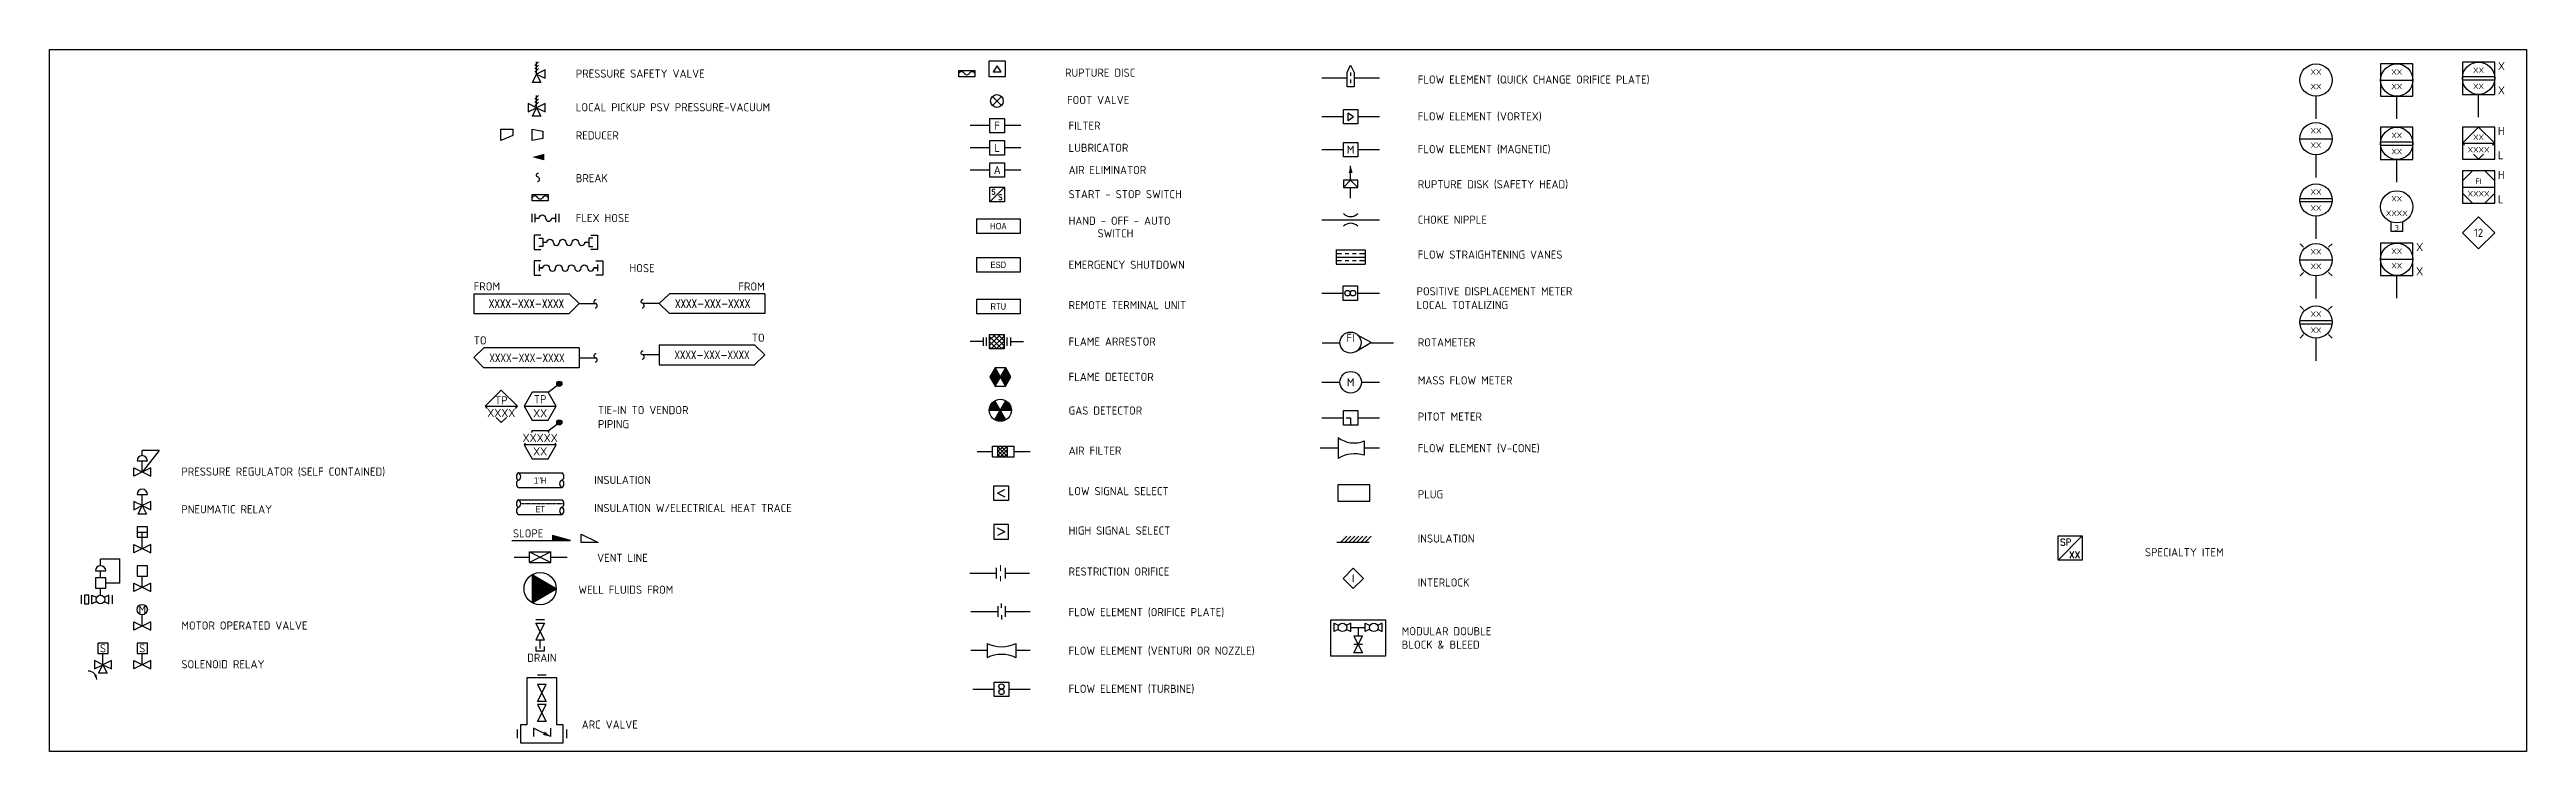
# Model space of a CAD drawing. Header units: millimetres. Extents: x -325 to 284974, y -1 to 659558.
# Drawn here: x 1583 to 2494, y 877 to 1136 of the extents above; entities that cross this region are included whole.
import ezdxf
from ezdxf.enums import TextEntityAlignment as Align

# ---------------------------------------------------------------- set-up
doc = ezdxf.new("R2010")
doc.units = ezdxf.units.MM
doc.header["$LTSCALE"] = 0.5
doc.linetypes.add('HIDDEN2', pattern=[0.1875, 0.125, -0.0625])
for name, color, linetype in [('cloud-r', 2, 'Continuous'), ('PID', 2, 'Continuous'), ('PROCESS', 4, 'Continuous'), ('SYM', 2, 'Continuous'), ('SYMBOLS', 2, 'Continuous'), ('TEXT_10', 2, 'Continuous')]:
    doc.layers.add(name, color=color, linetype=linetype)
doc.styles.add('FUNCT', font='simplex', dxfattribs={"width": 0.85})
doc.styles.add('romans', font='romans.shx')
doc.styles.add('X1', font='iso3098b.shx', dxfattribs={"height": 0.125})
doc.linetypes.add('PNEUMATCI_LINE', pattern='A,0.18,["//",romans,S=0.09,R=0,X=0,Y=-0.045],0.18', length=0.36)

msp = doc.modelspace()

# ---------------------------------------------------------------- texts
at = {"layer": 'SYMBOLS', "style": 'X1'}
for s, p in [('F', (1931.87, 1107.57)), ('L', (1931.87, 1099.4)), ('M', (2061.84, 1098.75)), ('A', (1931.87, 1091.24)), ('M', (2061.84, 1013.14)), ('XXXX', (1749.51, 1001.88)), ('TP', (1749.51, 1006.48)), ('XX', (1763.8, 1001.76)), ('TP', (1763.8, 1006.91)), ('XXXXX', (1763.8, 992.68)), ('XX', (1763.8, 987.7)), ('I', (2062.79, 940.97)), ('M', (1617.5, 929.49)), ('S', (1603.04, 915.25)), ('S', (1617.47, 915.25))]:
    msp.add_text(s, height=3, dxfattribs=at).set_placement(p, align=Align.MIDDLE)
msp.add_text('FI', height=3, dxfattribs=at).set_placement((2061.79, 1027.99), align=Align.CENTER)
at = {"layer": 'TEXT_10', "style": 'X1'}
for s, p in [('X', (2483.73, 1127.99)), ('PRESSURE SAFETY VALVE', (1776.9, 1125.22)), ('RUPTURE DISC', (1956.81, 1125.54)), ('FLOW ELEMENT (QUICK CHANGE ORIFICE PLATE)', (2086.53, 1123.03)), ('X', (2483.73, 1119.09)), ('LOCAL PICKUP PSV PRESSURE-VACUUM', (1776.9, 1112.84)), ('FOOT VALVE', (1957.55, 1115.5)), ('FLOW ELEMENT (VORTEX)', (2086.53, 1109.48)), ('REDUCER', (1776.9, 1102.47)), ('FILTER', (1958.13, 1106.08)), ('H', (2483.73, 1104.1)), ('LUBRICATOR', (1958.13, 1097.92)), ('FLOW ELEMENT (MAGNETIC)', (2086.53, 1097.42)), ('L', (2483.73, 1095.2)), ('BREAK', (1776.9, 1086.75)), ('AIR ELIMINATOR', (1958.13, 1089.75)), ('RUPTURE DISK (SAFETY HEAD)', (2086.53, 1084.5)), ('H', (2483.73, 1087.91)), ('FLEX HOSE', (1776.9, 1072.07)), ('START - STOP SWITCH', (1958.13, 1080.85)), ('L', (2483.73, 1079)), ('HAND - OFF - AUTO', (1958.13, 1071.07)), ('SWITCH', (1968.77, 1066.45)), ('CHOKE NIPPLE', (2086.53, 1071.46)), ('HOSE', (1796.65, 1053.64)), ('EMERGENCY SHUTDOWN', (1958.13, 1054.87)), ('FLOW STRAIGHTENING VANES', (2086.53, 1058.62)), ('X', (2453.65, 1061.38)), ('FROM', (1739.37, 1046.92)), ('POSITIVE DISPLACEMENT METER', (2086.08, 1045.11)), ('X', (2453.65, 1052.47)), ('REMOTE TERMINAL UNIT', (1958.13, 1040.03)), ('LOCAL TOTALIZING', (2086.08, 1040.09)), ('TO', (1739.37, 1027.07)), ('FLAME ARRESTOR', (1958.13, 1026.61)), ('ROTAMETER', (2086.53, 1026.32)), ('FLAME DETECTOR', (1958.13, 1013.62)), ('MASS FLOW METER', (2086.53, 1012.33)), ('TIE-IN TO VENDOR ', (1785.04, 1001.39)), ('GAS DETECTOR', (1958.13, 1001.23)), ('PITOT METER', (2086.53, 999.02)), ('PIPING', (1785.04, 996.23)), ('AIR FILTER', (1958.13, 986.47)), ('FLOW ELEMENT (V-CONE)', (2086.53, 987.39)), ('PRESSURE REGULATOR (SELF CONTAINED)', (1631.86, 978.77)), ('INSULATION', (1783.67, 975.68)), ('PNEUMATIC RELAY', (1631.86, 964.91)), ('INSULATION W/ELECTRICAL HEAT TRACE', (1783.67, 965.34)), ('LOW SIGNAL SELECT', (1958.13, 971.57)), ('PLUG', (2086.53, 970.41)), ('SLOPE', (1753.79, 956.02)), ('HIGH SIGNAL SELECT', (1958.13, 957.07)), ('INSULATION', (2086.53, 954.14)), ('VENT LINE', (1784.76, 947.03)), ('SPECIALTY ITEM', (2353.91, 949.09)), ('RESTRICTION ORIFICE', (1958.13, 941.99)), ('INTERLOCK', (2086.53, 937.96)), ('FLOW ELEMENT (ORIFICE PLATE)', (1958.13, 927.05)), ('MOTOR OPERATED VALVE', (1631.86, 922.13)), ('MODULAR DOUBLE', (2080.63, 920.03)), ('SOLENOID RELAY', (1631.86, 907.88)), ('DRAIN', (1759.03, 910.25)), ('FLOW ELEMENT (VENTURI OR NOZZLE)', (1958.13, 912.87)), ('BLOCK & BLEED', (2080.63, 915.09)), ('FLOW ELEMENT (TURBINE)', (1958.13, 898.84)), ('ARC VALVE', (1779.08, 885.69))]:
    msp.add_text(s, height=3, dxfattribs=at).set_placement(p)
for s, height, p in [('XX', 2, (2416.84, 1127.31)), ('XX', 2, (2416.84, 1121.96)), ('XX', 2, (2446.53, 1127.31)), ('XX', 2, (2446.53, 1121.96)), ('XX', 2, (2476.6, 1127.99)), ('XX', 2, (2476.6, 1122.05)), ('XX', 2, (2416.84, 1105.73)), ('XX', 2, (2446.53, 1103.99)), ('XX', 2, (2476.6, 1103.32)), ('XX', 2, (2416.84, 1100.39)), ('XX', 2, (2446.53, 1098.05)), ('XXXX', 2, (2476.6, 1098.72)), ('XX', 2, (2416.84, 1083.17)), ('FI', 2, (2476.6, 1087.13)), ('XX', 2, (2416.84, 1077.23)), ('XXXX', 2, (2446.53, 1075.33)), ('XX', 2, (2446.53, 1080.67)), ('XXXX', 2, (2476.6, 1082.52)), ('12', 3, (2476.6, 1068.13)), ('XX', 2, (2416.84, 1061.17)), ('XX', 2, (2416.84, 1055.82)), ('XX', 2, (2446.53, 1061.38)), ('XX', 2, (2446.53, 1056.03)), ('XX', 2, (2416.84, 1038.25)), ('XX', 2, (2416.84, 1032.32)), ('WELL FLUIDS FROM', 3, (1795.31, 936.8))]:
    msp.add_text(s, height=height, dxfattribs=at).set_placement(p, align=Align.MIDDLE)
msp.add_text('3', height=2, dxfattribs=at).set_placement((2446.53, 1068.99), align=Align.CENTER)
for s, p in [('FROM', (1846.36, 1046.88)), ('TO', (1846.36, 1028.06))]:
    msp.add_text(s, height=3, dxfattribs=at).set_placement(p, align=Align.RIGHT)

# ---------------------------------------------------------------- blocks, each defined once
blk = doc.blocks.new('INSUL')
for p, q in [((-0.375, 0.125), (0.375, 0.125)), ((-0.375, -0.125), (0.375, -0.125))]:
    blk.add_line(p, q)
for centre, start, end in [((-0.34375, 0.0625), 116.565051, 243.434949), ((-0.40625, 0.0625), 296.565051, 63.434949), ((0.34375, 0.0625), 296.565051, 63.434949), ((-0.34375, -0.0625), 116.565051, 243.434949), ((0.40625, -0.0625), 116.565051, 243.434949), ((0.34375, -0.0625), 296.565051, 63.434949)]:
    blk.add_arc(centre, 0.06988, start, end)
at = {"color": 2, "width": 0.85}
blk.add_attdef('INSUL_TK', text='', height=0.1, dxfattribs=at).set_placement((0, -0.0625), align=Align.CENTER)
blk = doc.blocks.new('SP_PTUBE')
for p, q in [((-0.125, -0.125), (-0.125, 0.125)), ((-0.125, 0.125), (0.125, 0.125)), ((-0.078125, 0), (0, 0)), ((0, 0), (0, -0.125)), ((0.125, 0.125), (0.125, -0.125)), ((0.125, -0.125), (-0.125, -0.125))]:
    blk.add_line(p, q)
blk = doc.blocks.new('SP')
at = {"layer": 'SYMBOLS'}
blk.add_lwpolyline([(0, 0), (0, 0.375), (0.375, 0.375), (0.375, 0), (0, 0), (0.375, 0.375)], dxfattribs=at)
at = {"layer": 'SYMBOLS', "style": 'romans'}
for tag, p in [('SP', (0.118, 0.228)), ('79', (0.257, 0.031))]:
    blk.add_attdef(tag, text='', height=0.1, dxfattribs=at).set_placement(p, align=Align.CENTER)
blk = doc.blocks.new('ARROW2')
at = {"layer": 'SYM'}
for p, q in [((-1.629, 0.153), (-0.153, 0.153)), ((-1.629, 0.153), (-1.629, -0.156)), ((-0.153, 0.153), (0.003, 0)), ((0.003, 0), (-0.153, -0.156)), ((-1.629, -0.156), (-0.153, -0.156))]:
    blk.add_line(p, q, dxfattribs=at)
at = {"layer": 'SYM', "width": 0.85}
blk.add_attdef('D501-1020-DP-006', (-1.533, -0.051), '', height=0.0989, dxfattribs=at)
blk = doc.blocks.new('TMETER')
for p, q in [((-0.125, -0.125), (-0.125, 0.125)), ((-0.125, 0.125), (0.125, 0.125)), ((0.125, 0.125), (0.125, -0.125)), ((0.125, -0.125), (-0.125, -0.125))]:
    blk.add_line(p, q)
for centre in [(0, 0.046875), (0, -0.046875)]:
    blk.add_circle(centre, 0.046875)
blk = doc.blocks.new('FIXEDR')
for centre, start, end in [((0, 0.234375), 225, 315), ((0, -0.234375), 45, 135)]:
    blk.add_arc(centre, 0.176777, start, end)
blk = doc.blocks.new('STVANE')
for p, q in [((-0.25, 0.125), (0.25, 0.125)), ((-0.25, 0.125), (-0.25, -0.125)), ((-0.25, 0.0625), (-0.15625, 0.0625)), ((-0.09375, 0.0625), (-0.03125, 0.0625)), ((0.03125, 0.0625), (0.09375, 0.0625)), ((0.15625, 0.0625), (0.25, 0.0625)), ((0.25, 0.125), (0.25, -0.125)), ((-0.25, -0.0625), (-0.15625, -0.0625)), ((-0.25, -0.125), (0.25, -0.125)), ((-0.09375, -0.0625), (-0.03125, -0.0625)), ((0.03125, -0.0625), (0.09375, -0.0625)), ((0.15625, -0.0625), (0.25, -0.0625))]:
    blk.add_line(p, q)
blk = doc.blocks.new('VORTEX')
for p, q in [((-0.125, 0.125), (0.125, 0.125)), ((-0.125, -0.125), (-0.125, 0.125)), ((0.046875, 0), (-0.046875, 0.0625)), ((-0.046875, 0.0625), (-0.046875, -0.0625)), ((-0.046875, -0.0625), (0.046875, 0)), ((0.125, 0.125), (0.125, -0.125)), ((0.125, -0.125), (-0.125, -0.125))]:
    blk.add_line(p, q)
blk = doc.blocks.new('RUPTURE')
for p, q in [((0.0625, 0.125), (-0.0625, 0.125)), ((-0.0625, 0.125), (-0.0625, -0.125)), ((0.0625, 0), (-0.0625, 0.125)), ((-0.0625, -0.125), (0.0625, 0)), ((0.0625, -0.125), (0.0625, 0.125)), ((-0.0625, -0.125), (0.0625, -0.125))]:
    blk.add_line(p, q)
blk = doc.blocks.new('SRMETER')
for p, q in [((-0.0625, 0.09375), (0, 0.21875)), ((-0.0625, -0.15625), (-0.0625, 0.09375)), ((0, 0.21875), (0.0625, 0.09375)), ((0, 0.09375), (0, 0.03125)), ((0.0625, 0.09375), (0.0625, -0.15625)), ((0.0625, -0.15625), (-0.0625, -0.15625)), ((0, -0.03125), (0, -0.09375))]:
    blk.add_line(p, q)
blk = doc.blocks.new('METER')
for p, q in [((-0.0625, 0.09445), (-0.0625, -0.09305)), ((0, 0.0625), (0, 0.140625)), ((0.0625, 0.09445), (0.0625, -0.09305)), ((0, -0.0625), (0, -0.140625))]:
    blk.add_line(p, q)
blk = doc.blocks.new('VENTURI')
for p, q in [((-0.25, 0.125), (-0.25, -0.125)), ((0.25, 0.125), (0.25, -0.125))]:
    blk.add_line(p, q)
for centre, start, end in [((0, 0.625), 243.417, 296.583), ((0, -0.625), 63.417, 116.583)]:
    blk.add_arc(centre, 0.559, start, end)
blk = doc.blocks.new('TAG_LS')
for p, q in [((-0.125, 0.125), (0.125, 0.125)), ((-0.125, -0.125), (-0.125, 0.125)), ((-0.0625, 0), (0.0625, 0.0625)), ((-0.0625, 0), (0.0625, -0.0625)), ((0.125, 0.125), (0.125, -0.125)), ((0.125, -0.125), (-0.125, -0.125))]:
    blk.add_line(p, q)
blk = doc.blocks.new('TAG_CON')
for p, q in [((-0.125, -0.125), (0.125, 0.125)), ((-0.125, -0.125), (-0.125, 0.125)), ((-0.125, 0.125), (0.125, 0.125)), ((0.125, 0.125), (0.125, -0.125)), ((0.125, -0.125), (-0.125, -0.125))]:
    blk.add_line(p, q)
at = {"color": 2, "style": 'FUNCT', "width": 0.85}
for tag, p in [('OUT', (-0.062, 0.047)), ('INP', (0.055, -0.047))]:
    blk.add_attdef(tag, text='', height=0.0938, dxfattribs=at).set_placement(p, align=Align.MIDDLE)
blk = doc.blocks.new('FLAG')
for p, q in [((-0.375, 0.125), (0.375, 0.125)), ((-0.375, 0.125), (-0.375, -0.125)), ((0.375, 0.125), (0.375, -0.125)), ((0.375, -0.125), (-0.375, -0.125))]:
    blk.add_line(p, q)
at = {"color": 2, "width": 0.85}
blk.add_attdef('FLAG', text='', height=0.1, dxfattribs=at).set_placement((0, 0), align=Align.MIDDLE)
blk = doc.blocks.new('*X119')
at = {"color": 0}
for p, q in [((1.125, 18.803), (1.322, 19)), ((1.125, 18.891), (1.234, 19)), ((1.125, 18.979), (1.146, 19)), ((1.314, 18.75), (1.125, 18.939)), ((1.375, 18.778), (1.153, 19)), ((1.161, 18.75), (1.375, 18.964)), ((1.375, 18.866), (1.241, 19)), ((1.375, 18.954), (1.329, 19)), ((1.226, 18.75), (1.125, 18.851)), ((1.137, 18.75), (1.125, 18.762)), ((1.249, 18.75), (1.375, 18.876)), ((1.337, 18.75), (1.375, 18.788))]:
    blk.add_line(p, q, dxfattribs=at)
blk = doc.blocks.new('K4')
for p, q in [((-0.125, 0.125), (0.125, 0.125)), ((-0.125, -0.125), (-0.125, 0.125)), ((-0.046, 0.062), (-0.046, -0.062)), ((0.046, 0), (-0.046, 0.062)), ((-0.046, -0.062), (0.046, 0)), ((0.125, 0.125), (0.125, -0.125)), ((0.125, -0.125), (-0.125, -0.125))]:
    blk.add_line(p, q)

# ---------------------------------------------------------------- hatches: boundary and pattern name
at = {"layer": 'SYMBOLS'}
h = msp.add_hatch(color=256, dxfattribs=at)
edge = h.paths.add_edge_path()
edge.add_arc((1770.85, 1012.59), 0.95, 0, 360)
h = msp.add_hatch(color=256, dxfattribs=at)
h.paths.add_polyline_path([(1930.99, 1006.35, 0.267949), (1928.96, 1002.83), (1933.01, 1002.83)])
h.paths.add_polyline_path([(1933.01, 1002.83), (1937.07, 1002.83, 0.267949), (1935.04, 1006.35)])
h.paths.add_polyline_path([(1930.99, 999.32, 0.267949), (1935.04, 999.32), (1933.01, 1002.83)])
h = msp.add_hatch(color=256, dxfattribs=at)
edge = h.paths.add_edge_path()
edge.add_arc((1770.85, 998.37), 0.95, 0, 360)
for points in [[(1774.96, 954.97), (1768.28, 956.75), (1768.28, 954.97)], [(1769.73, 937.17), (1760.83, 942.31), (1760.83, 932.03)]]:
    msp.add_hatch(color=256, dxfattribs=at).paths.add_polyline_path(points)

# ---------------------------------------------------------------- linework, layer by layer
at = {"linetype": 'Continuous'}
msp.add_lwpolyline([(1583.39, 1135.59), (2494.22, 1135.59), (2494.22, 877.27), (1583.39, 877.27)], close=True, dxfattribs=at)
at = {"layer": 'PID', "color": 7, "linetype": 'PNEUMATCI_LINE', "ltscale": 0.6}
for p, q in [((1602.18, 945.64), (1602.18, 948.22)), ((1602.2, 948.22), (1609.21, 948.22)), ((1609.21, 939.26), (1609.21, 948.22)), ((1609.21, 939.26), (1604.05, 939.26))]:
    msp.add_line(p, q, dxfattribs=at)
at = {"layer": 'PID'}
msp.add_lwpolyline([(2068.94, 975.34), (2057.07, 975.34), (2057.07, 969.41), (2068.94, 969.41)], close=True, dxfattribs=at)
at = {"layer": 'PROCESS'}
for p, q in [((2051.26, 1125.2), (2060.52, 1125.2)), ((2063.17, 1125.2), (2072.43, 1125.2)), ((1929.22, 1107.57), (1921.88, 1107.57)), ((1940.62, 1107.57), (1934.52, 1107.57)), ((2059.2, 1110.83), (2051.26, 1110.83)), ((2072.43, 1110.83), (2064.49, 1110.83)), ((1929.22, 1099.4), (1921.88, 1099.4)), ((1940.62, 1099.4), (1934.52, 1099.4)), ((2051.26, 1098.75), (2059.2, 1098.75)), ((2064.49, 1098.75), (2072.43, 1098.75)), ((1929.22, 1091.24), (1921.88, 1091.24)), ((1940.62, 1091.24), (1934.52, 1091.24)), ((2051.26, 1072.87), (2072.43, 1072.87)), ((1778.12, 1042.09), (1784.22, 1042.09)), ((1807.61, 1042.09), (1801.51, 1042.09)), ((2051.26, 1045.92), (2059.04, 1045.92)), ((2064.4, 1045.92), (2072.43, 1045.92)), ((1778.12, 1022.17), (1784.22, 1022.17)), ((1807.61, 1023.19), (1801.51, 1023.19)), ((1926.7, 1028.08), (1921.95, 1028.08)), ((1936.74, 1028.08), (1941.49, 1028.08)), ((2051.36, 1027.7), (2057.8, 1027.7)), ((2069.65, 1027.7), (2077.59, 1027.7)), ((2051.26, 1013.14), (2057.87, 1013.14)), ((2065.81, 1013.14), (2072.43, 1013.14)), ((2051.26, 1000.05), (2059.2, 1000.05)), ((2064.49, 1000.05), (2072.43, 1000.05)), ((1924.53, 987.67), (1930.11, 987.67)), ((1938.05, 987.67), (1943.98, 987.67)), ((2057.2, 988.93), (2050.6, 988.93)), ((2072.43, 988.93), (2066.77, 988.93)), ((1754.24, 948.82), (1759.83, 948.82)), ((1767.77, 948.82), (1773.7, 948.82)), ((1921.86, 942.88), (1931.45, 942.88)), ((1934.77, 942.88), (1943.7, 942.88)), ((1922.2, 928.78), (1932.12, 928.78)), ((1934.77, 928.78), (1944.03, 928.78)), ((1928.15, 914.4), (1922.2, 914.4)), ((1944.03, 914.4), (1938.74, 914.4)), ((1922.86, 900.19), (1930.8, 900.19)), ((1936.09, 900.19), (1944.03, 900.19))]:
    msp.add_line(p, q, dxfattribs=at)
at = {"layer": 'SYM'}
msp.add_lwpolyline([(2448.64, 1072.16), (2448.64, 1068.57), (2444.41, 1068.57), (2444.41, 1072.16)], dxfattribs=at)
at = {"layer": 'SYMBOLS'}
for p, q in [((1761.85, 1129.68), (1763.17, 1131)), ((1761.85, 1128.49), (1763.17, 1129.82)), ((1762.51, 1126.54), (1762.51, 1131.05)), ((1761.85, 1127.3), (1763.17, 1128.63)), ((2440.59, 1124.34), (2452.46, 1124.34)), ((2470.69, 1125.62), (2482.51, 1125.62)), ((2470.69, 1124.43), (2482.51, 1124.43)), ((1761.85, 1117.3), (1763.17, 1118.62)), ((1761.85, 1116.11), (1763.17, 1117.44)), ((1761.85, 1114.92), (1763.17, 1116.25)), ((1762.51, 1114.16), (1762.51, 1118.67)), ((1930.1, 1114.96), (1933.42, 1118.28)), ((1930.1, 1118.28), (1933.42, 1114.96)), ((2416.84, 1110.06), (2416.84, 1118.4)), ((2446.53, 1110.06), (2446.53, 1118.4)), ((2476.6, 1110.74), (2476.6, 1119.09)), ((2410.9, 1102.76), (2422.78, 1102.76)), ((2416.84, 1088.48), (2416.84, 1096.82)), ((2440.62, 1101.62), (2452.43, 1101.62)), ((2440.62, 1100.43), (2452.43, 1100.43)), ((2446.53, 1086.74), (2446.53, 1095.08)), ((2470.66, 1101.13), (2482.54, 1101.13)), ((2061.84, 1087.51), (2061.84, 1092.8)), ((2061.84, 1080.89), (2061.84, 1084.86)), ((2470.66, 1084.94), (2482.54, 1084.94)), ((1760.83, 1072), (1760.83, 1075.11)), ((1762.02, 1072), (1762.02, 1075.11)), ((1769.5, 1075.11), (1769.5, 1072)), ((1770.68, 1075.11), (1770.68, 1072)), ((2410.93, 1080.79), (2422.75, 1080.79)), ((2410.93, 1079.61), (2422.75, 1079.61)), ((2416.84, 1065.92), (2416.84, 1074.26)), ((2476.6, 1074.07), (2470.66, 1068.13)), ((2470.66, 1068.13), (2476.6, 1062.2)), ((2482.54, 1068.13), (2476.6, 1074.07)), ((2476.6, 1062.2), (2482.54, 1068.13)), ((2056.55, 1059.23), (2067.14, 1059.23)), ((2410.9, 1058.2), (2422.78, 1058.2)), ((2412.22, 1062.82), (2410.96, 1064.08)), ((2421.46, 1062.82), (2422.72, 1064.08)), ((2440.59, 1058.41), (2452.46, 1058.41)), ((2412.22, 1053.58), (2410.96, 1052.32)), ((2416.84, 1043.92), (2416.84, 1052.26)), ((2421.46, 1053.58), (2422.72, 1052.32)), ((2446.53, 1044.13), (2446.53, 1052.47)), ((2412.22, 1039.9), (2410.96, 1041.16)), ((2421.46, 1039.9), (2422.72, 1041.16)), ((1926.7, 1029.63), (1926.7, 1026.52)), ((1927.89, 1026.52), (1927.89, 1029.63)), ((1929.08, 1025.43), (1929.08, 1030.72)), ((1929.08, 1030.72), (1934.37, 1030.72)), ((1934.37, 1030.72), (1934.37, 1025.43)), ((1935.56, 1026.52), (1935.56, 1029.63)), ((1936.74, 1029.63), (1936.74, 1026.52)), ((2410.93, 1035.88), (2422.75, 1035.88)), ((2410.93, 1034.69), (2422.75, 1034.69)), ((2412.22, 1030.67), (2410.96, 1029.41)), ((2416.84, 1021.01), (2416.84, 1029.35)), ((2421.46, 1030.67), (2422.72, 1029.41)), ((1934.37, 1025.43), (1929.08, 1025.43)), ((1766.77, 1009.48), (1770.85, 1012.59)), ((1931.08, 1011.75), (1935.01, 1018.47)), ((1931.12, 1018.49), (1934.97, 1011.72)), ((1743.58, 1004.29), (1755.45, 1004.29)), ((1757.86, 1004.33), (1769.73, 1004.33)), ((1928.96, 1002.83), (1937.07, 1002.83)), ((1935.04, 999.32), (1930.99, 1006.35)), ((1930.99, 999.32), (1935.04, 1006.35)), ((1766.77, 995.25), (1770.85, 998.37)), ((2057.2, 992.83), (2057.2, 985.06)), ((1623.7, 988.03), (1617.47, 980.1)), ((1617.47, 986.14), (1617.47, 988.03)), ((1623.7, 988.03), (1617.47, 988.03)), ((1617.47, 980.1), (1617.47, 984.24)), ((1769.73, 990.11), (1757.86, 990.11)), ((1930.11, 985.68), (1930.11, 989.65)), ((1930.11, 989.65), (1938.05, 989.65)), ((1930.11, 985.68), (1938.05, 985.68)), ((1932.12, 985.68), (1932.12, 989.65)), ((1932.12, 986.22), (1935.55, 989.65)), ((1932.12, 987.64), (1934.13, 989.65)), ((1932.12, 989.07), (1932.71, 989.65)), ((1935.71, 985.78), (1932.12, 989.36)), ((1934.38, 985.68), (1932.12, 987.94)), ((1932.96, 985.68), (1932.12, 986.52)), ((1933.01, 985.68), (1935.71, 988.38)), ((1935.71, 987.2), (1933.26, 989.65)), ((1934.43, 985.68), (1935.71, 986.96)), ((1935.71, 988.62), (1934.68, 989.65)), ((1935.71, 985.68), (1935.71, 989.65)), ((1938.05, 985.68), (1938.05, 989.65)), ((2066.77, 991.57), (2066.77, 986.28)), ((1615.6, 971.89), (1619.4, 971.89)), ((1617.5, 967.75), (1617.5, 971.89)), ((1615.57, 957.98), (1619.37, 957.98)), ((1617.47, 951.95), (1617.47, 957.98)), ((2058.23, 954.26), (2060.44, 956.47)), ((2059.72, 954.26), (2061.92, 956.47)), ((2061.2, 954.26), (2063.4, 956.47)), ((2062.68, 954.26), (2064.89, 956.47)), ((2064.17, 954.26), (2066.37, 956.47)), ((2065.65, 954.26), (2067.85, 956.47)), ((2067.13, 954.26), (2069.34, 956.47)), ((2056.75, 954.26), (2068.62, 954.26)), ((1602.15, 941.16), (1602.15, 943.74)), ((1617.47, 937.7), (1617.47, 941.84)), ((1931.45, 944.88), (1931.45, 940.91)), ((1934.77, 944.88), (1934.77, 940.91)), ((1595.07, 934.78), (1595.07, 931.66)), ((1602.12, 934.78), (1602.12, 937.36)), ((1606.42, 934.78), (1606.42, 931.66)), ((1617.47, 923.46), (1617.47, 927.6)), ((1765.36, 925.72), (1762.24, 925.72)), ((2061.97, 922.94), (2067.22, 922.94)), ((2064.6, 922.94), (2064.6, 919.76)), ((1603.01, 909.21), (1603.01, 913.35)), ((1617.47, 909.21), (1617.47, 913.35)), ((1763.8, 915.18), (1763.8, 918.3)), ((2066.15, 916.64), (2063.04, 916.64)), ((1762.87, 905.51), (1765.99, 905.51)), ((1755.38, 885.32), (1755.38, 882.2)), ((1773.49, 885.32), (1773.49, 882.2))]:
    msp.add_line(p, q, dxfattribs=at)
at = {"layer": 'SYMBOLS', "linetype": 'HIDDEN2'}
msp.add_line((1756.68, 968.49), (1772.55, 968.49), dxfattribs=at)
at = {"layer": 'SYMBOLS'}
for points in [[(2440.59, 1130.28), (2440.59, 1118.4), (2452.46, 1118.4), (2452.46, 1130.28)], [(2470.66, 1130.96), (2470.66, 1119.09), (2482.54, 1119.09), (2482.54, 1130.96)], [(1762.51, 1126.54), (1764.07, 1123.42), (1760.95, 1123.42), (1762.51, 1126.54), (1765.63, 1124.98), (1765.63, 1128.1), (1762.51, 1126.54)], [(1917.74, 1125.54), (1917.74, 1127.91), (1923.68, 1127.91), (1923.68, 1125.54)], [(1762.51, 1114.16), (1764.07, 1111.04), (1760.95, 1111.04), (1762.51, 1114.16), (1765.63, 1112.6), (1765.63, 1115.72), (1762.51, 1114.16), (1759.39, 1115.72), (1759.39, 1112.6)], [(1749.35, 1102.06), (1749.35, 1106.29), (1753.71, 1106.29), (1753.71, 1103.95)], [(1760.83, 1106.29), (1764.8, 1105.5), (1764.8, 1102.85), (1760.83, 1102.06)], [(1929.22, 1104.92), (1929.22, 1110.21), (1934.52, 1110.21), (1934.52, 1104.92)], [(2440.59, 1106.96), (2440.59, 1095.08), (2452.46, 1095.08), (2452.46, 1106.96)], [(2482.54, 1107.07), (2470.66, 1107.07), (2470.66, 1095.2), (2482.54, 1095.2)], [(1929.22, 1096.76), (1929.22, 1102.05), (1934.52, 1102.05), (1934.52, 1096.76)], [(1929.22, 1088.59), (1929.22, 1093.89), (1934.52, 1093.89), (1934.52, 1088.59)], [(2059.2, 1096.11), (2059.2, 1101.4), (2064.49, 1101.4), (2064.49, 1096.11)], [(2482.54, 1090.88), (2470.66, 1090.88), (2470.66, 1079), (2482.54, 1079)], [(2474.33, 1090.88), (2470.66, 1087.21), (2470.66, 1082.67), (2474.33, 1079), (2478.87, 1079), (2482.54, 1082.67), (2482.54, 1087.21), (2478.87, 1090.88)], [(1760.83, 1079.86), (1760.83, 1082.24), (1766.77, 1082.24), (1766.77, 1079.86)], [(2440.59, 1064.35), (2440.59, 1052.47), (2452.46, 1052.47), (2452.46, 1064.35)], [(1935.01, 1018.47), (1931.12, 1018.49), (1929.15, 1015.13), (1931.08, 1011.75), (1934.97, 1011.72), (1936.94, 1015.09)], [(1757.86, 1004.33), (1760.83, 999.19), (1766.77, 999.19), (1769.73, 1004.33), (1766.77, 1009.48), (1760.83, 1009.48)], [(1614.35, 978.54), (1614.35, 981.66), (1620.59, 978.54), (1620.59, 981.66)], [(1617.5, 967.75), (1619.06, 964.63), (1615.94, 964.63), (1617.5, 967.75), (1620.62, 966.19), (1620.62, 969.31), (1617.5, 967.75), (1614.38, 969.31), (1614.38, 966.19)], [(1619.37, 956.09), (1619.37, 959.88), (1615.57, 959.88), (1615.57, 956.09)], [(1785.14, 954.12), (1778.91, 954.12), (1778.91, 957.23)], [(1614.35, 950.39), (1614.35, 953.5), (1620.59, 950.39), (1620.59, 953.5)], [(1604.05, 937.36), (1604.05, 941.16), (1600.25, 941.16), (1600.25, 937.36)], [(1614.35, 936.14), (1614.35, 939.26), (1620.59, 936.14), (1620.59, 939.26)], [(1619.37, 941.84), (1619.37, 945.64), (1615.57, 945.64), (1615.57, 941.84)], [(1769.73, 937.17), (1760.83, 942.31), (1760.83, 932.03)], [(2062.79, 937.23), (2059.05, 940.97), (2062.79, 944.72), (2066.53, 940.97)], [(1597.82, 934.78), (1596.26, 934.78), (1596.26, 931.66), (1597.82, 931.66)], [(1614.35, 921.9), (1614.35, 925.01), (1620.59, 921.9), (1620.59, 925.01)], [(1762.24, 924.53), (1765.36, 924.53), (1762.24, 918.3), (1765.36, 918.3)], [(2054.54, 925.69), (2074.65, 925.69), (2074.65, 912.34), (2054.54, 912.34)], [(1604.94, 913.35), (1604.94, 917.15), (1601.14, 917.15), (1601.14, 913.35)], [(1619.37, 913.35), (1619.37, 917.15), (1615.57, 917.15), (1615.57, 913.35)], [(2066.15, 913.53), (2063.04, 913.53), (2066.15, 919.76), (2063.04, 919.76)], [(1603.01, 909.21), (1604.57, 906.09), (1601.45, 906.09), (1603.01, 909.21), (1606.12, 907.65), (1606.12, 910.77), (1603.01, 909.21), (1599.89, 910.77), (1599.89, 907.65)], [(1614.35, 907.65), (1614.35, 910.77), (1620.59, 907.65), (1620.59, 910.77)], [(1769.92, 887.1), (1769.92, 904.32), (1758.94, 904.32), (1758.94, 887.1), (1756.56, 887.1), (1756.56, 880.42), (1772.3, 880.42), (1772.3, 887.1)], [(1765.99, 901.94), (1762.87, 901.94), (1765.99, 895.71), (1762.87, 895.71)], [(1765.99, 894.52), (1762.87, 894.52), (1765.99, 888.29), (1762.87, 888.29)]]:
    msp.add_lwpolyline(points, close=True, dxfattribs=at)
for points, format in [([(1923.68, 1126.73, 0.618034), (1921.6, 1126.73, -0.618034), (1919.82, 1126.73, 0.618034), (1917.74, 1126.73)], "xyb"), ([(1765.28, 1096, 2.38, 0, 0), (1760.83, 1096, 0, 0, 0)], "xyseb"), ([(2061.84, 1090.13, 1.43, 0, 0), (2061.84, 1092.8, 0, 0, 0)], "xyseb"), ([(1762.85, 1087.01, 0.858614), (1763.05, 1088.57, -0.858614), (1763.25, 1090.13)], "xyb"), ([(1766.77, 1081.05, 0.618034), (1764.69, 1081.05, -0.618034), (1762.91, 1081.05, 0.618034), (1760.83, 1081.05)], "xyb"), ([(1762.02, 1073.55), (1763.42, 1073.55, -1), (1765.76, 1073.55, 1), (1768.09, 1073.55), (1769.5, 1073.55)], "xyb"), ([(1764.83, 1064.64), (1766.23, 1064.64, -1), (1768.57, 1064.64, 1), (1770.91, 1064.64, -1), (1773.25, 1064.64, 1), (1775.58, 1064.64, -1), (1777.92, 1064.64, 1), (1780.26, 1064.64), (1781.66, 1064.64)], "xyb"), ([(1764.83, 1055.21, -1), (1767.16, 1055.21, 1), (1769.5, 1055.21, -1), (1771.84, 1055.21, 1), (1774.18, 1055.21, -1), (1776.52, 1055.21, 1), (1778.85, 1055.21, -1), (1781.19, 1055.21, 1), (1783.53, 1055.21)], "xyb"), ([(1784.02, 1040.53, 0.858614), (1784.22, 1042.09, -0.858614), (1784.42, 1043.65)], "xyb"), ([(1801.31, 1040.53, 0.858614), (1801.51, 1042.09, -0.858614), (1801.71, 1043.65)], "xyb"), ([(1784.02, 1020.61, 0.858614), (1784.22, 1022.17, -0.858614), (1784.42, 1023.72)], "xyb"), ([(1801.31, 1021.64, 0.858614), (1801.51, 1023.19, -0.858614), (1801.71, 1024.75)], "xyb"), ([(1600.2, 905.41, 0.95, 0, 0), (1600.77, 903.72, 0, 0, 0)], "xyseb"), ([(1765.16, 883.99, 1.43, 0, 0), (1767.55, 882.8, 0, 0, 0)], "xyseb")]:
    msp.add_lwpolyline(points, format=format, dxfattribs=at)
for points in [[(2481.79, 1100.38), (2482.54, 1101.13), (2476.6, 1107.07), (2470.66, 1101.13), (2471.42, 1100.38)], [(2474.74, 1097.06), (2476.6, 1095.2), (2478.46, 1097.06)], [(1764.05, 1067.25), (1761.55, 1067.25), (1761.55, 1062.03), (1764.05, 1062.03)], [(1763.27, 1066.2), (1764.83, 1066.2), (1764.83, 1063.08), (1763.27, 1063.08)], [(1783.22, 1066.2), (1781.66, 1066.2), (1781.66, 1063.08), (1783.22, 1063.08)], [(1782.44, 1067.25), (1784.94, 1067.25), (1784.94, 1062.03), (1782.44, 1062.03)], [(1764.05, 1057.81), (1761.55, 1057.81), (1761.55, 1052.6), (1764.05, 1052.6)], [(1784.31, 1057.81), (1786.81, 1057.81), (1786.81, 1052.6), (1784.31, 1052.6)], [(1763.42, 1056.46), (1763.42, 1055.21), (1764.83, 1055.21), (1763.42, 1055.21), (1763.42, 1053.96)], [(1784.93, 1056.46), (1784.93, 1055.21), (1783.53, 1055.21), (1784.93, 1055.21), (1784.93, 1053.96)], [(2064.26, 1030.63), (2069.53, 1027.73), (2063.73, 1024.29)], [(1754.7, 1003.54), (1755.45, 1004.29), (1749.51, 1010.23), (1743.58, 1004.29), (1744.33, 1003.54)], [(1747.65, 1000.22), (1749.51, 998.36), (1751.37, 1000.22)], [(1767.14, 994.61), (1766.77, 995.25), (1760.83, 995.25), (1760.46, 994.61)], [(1758.23, 990.75), (1757.86, 990.11), (1760.83, 984.97), (1766.77, 984.97), (1769.73, 990.11), (1769.36, 990.75)], [(1753.34, 954.97), (1774.96, 954.97), (1768.28, 956.75), (1768.28, 954.97)], [(1759.83, 950.8), (1767.77, 946.83)], [(1759.83, 946.83), (1759.83, 950.8), (1767.77, 950.8), (1759.83, 946.83), (1767.77, 946.83), (1767.77, 950.8)], [(1600.73, 932.52), (1599, 931.66), (1599, 934.78), (1600.73, 933.92)], [(1603.51, 932.52), (1605.24, 931.66), (1605.24, 934.78), (1603.51, 933.92)], [(2057.46, 922.24), (2055.73, 921.38), (2055.73, 924.5), (2057.46, 923.64)], [(2060.24, 922.24), (2061.97, 921.38), (2061.97, 924.5), (2060.24, 923.64)], [(2068.95, 922.24), (2067.22, 921.38), (2067.22, 924.5), (2068.95, 923.64)], [(2071.74, 922.24), (2073.46, 921.38), (2073.46, 924.5), (2071.74, 923.64)], [(1762.24, 915.9), (1762.24, 914.34), (1765.36, 914.34), (1765.36, 915.9)], [(1767.55, 885.91), (1767.55, 882.8), (1761.31, 885.91), (1761.31, 882.8)]]:
    msp.add_lwpolyline(points, dxfattribs=at)
for points in [[(1615.57, 984.24), (1619.37, 984.24, 1)], [(1600.28, 943.74), (1604.08, 943.74, 1)]]:
    msp.add_lwpolyline(points, format="xyb", close=True, dxfattribs=at)
at = {"layer": 'SYMBOLS', "const_width": 0.429}
for points in [[(1933.11, 945.86), (1933.11, 943.55)], [(1933.11, 941.88), (1933.11, 939.9)]]:
    msp.add_lwpolyline(points, dxfattribs=at)
at = {"layer": 'SYMBOLS'}
for centre, radius in [((2416.84, 1124.34), 5.94), ((2446.53, 1124.34), 5.94), ((2476.6, 1125.02), 5.94), ((1931.76, 1116.62), 2.35), ((2416.84, 1102.76), 5.94), ((2446.53, 1101.02), 5.94), ((2416.84, 1080.2), 5.94), ((2446.53, 1077.7), 5.94), ((2416.84, 1058.2), 5.94), ((2446.53, 1058.41), 5.94), ((2416.84, 1035.29), 5.94), ((2061.79, 1027.73), 3.87), ((1770.85, 1012.59), 0.95), ((2061.84, 1013.14), 3.97), ((1933.01, 1002.83), 4.06), ((1770.85, 998.37), 0.95), ((1763.8, 937.17), 5.94), ((1602.12, 933.22), 1.56), ((1617.47, 929.49), 1.9), ((2058.85, 922.94), 1.56), ((2070.34, 922.94), 1.56)]:
    msp.add_circle(centre, radius, dxfattribs=at)
for centre, radius, start, end in [((2063.03, 1000.16), 9.36, 231.52618, 293.50523), ((2063.29, 975.48), 11.35, 72.16789, 122.42947), ((1617.5, 971.89), 1.9, 0, 180), ((1597.65, 903.72), 3.12, 0, 90)]:
    msp.add_arc(centre, radius, start, end, dxfattribs=at)
for points in [[(1931.12, 1018.49), (1929.15, 1015.13), (1933.04, 1015.11), (1931.08, 1011.75)], [(1935.01, 1018.47), (1933.04, 1015.11), (1936.94, 1015.09), (1934.97, 1011.72)]]:
    msp.add_solid(points, dxfattribs=at)

# ---------------------------------------------------------------- block references
at = {"layer": 'cloud-r', "xscale": 23.75, "yscale": 23.75, "zscale": 23.75}
msp.add_blockref('SP', (2321.99, 947.71), dxfattribs=at).add_auto_attribs({'SP': 'SP', '79': 'XX'})
at = {"layer": 'SYMBOLS'}
for name, p, xscale, yscale, zscale, rotation in [('K4', (1931.87, 1128.51), 23.75, 23.75, 23.75, 90), ('RUPTURE', (2061.84, 1086.18), 21.17224998714391, 21.17224998714391, 21.17224998714391, 90), ('TMETER', (2061.72, 1045.93), 21.44791249999898, 21.44791249999898, 21.44791249999898, 90), ('*X119', (1532.1, 1054.54), 21.17224998714391, 21.17224998714391, 21.17224998714391, 270)]:
    msp.add_blockref(name, p, dxfattribs=dict(at, xscale=xscale, yscale=yscale, zscale=zscale, rotation=rotation))
for name, p, xscale, yscale, zscale in [('SRMETER', (2061.84, 1125.2), 21.17224998714391, 21.17224998714391, 21.17224998714391), ('VORTEX', (2061.84, 1110.83), 21.17224998714391, 21.17224998714391, 21.17224998714391), ('FIXEDR', (2061.84, 1072.87), 21.17224998714391, 21.17224998714391, 21.17224998714391), ('STVANE', (2061.84, 1059.23), 21.17224998714391, 21.17224998714391, 21.17224998714391), ('SP_PTUBE', (2061.84, 1000.05), 21.17224998714391, 21.17224998714391, 21.17224998714391), ('TAG_LS', (1933.3, 972.3), 21.44791249999898, 21.44791249999898, 21.44791249999898), ('TAG_LS', (1933.35, 958.06), -21.44791249999898, 21.44791249999898, 21.4479125), ('METER', (1933.45, 928.78), 21.17224998714391, 21.17224998714391, 21.17224998714391), ('VENTURI', (1933.45, 914.4), 21.17224998714391, 21.17224998714391, 21.17224998714391), ('TMETER', (1933.45, 900.19), 21.17224998714391, 21.17224998714391, 21.17224998714391)]:
    msp.add_blockref(name, p, dxfattribs=dict(at, xscale=xscale, yscale=yscale, zscale=zscale))
ref = msp.add_blockref('TAG_CON', (1931.85, 1082.22), dxfattribs=dict(at, xscale=21.44791249999898, yscale=21.44791249999898, zscale=21.44791249999898))
ref.add_attrib('OUT', 'S', dxfattribs={"layer": '0', "color": 2, "height": 2.02, "style": 'FUNCT', "width": 0.85}).set_placement((1930.51, 1083.23), align=Align.MIDDLE)
ref.add_attrib('INP', 'S', dxfattribs={"layer": '0', "color": 2, "height": 2.02, "style": 'FUNCT', "width": 0.85}).set_placement((1933.02, 1081.22), align=Align.MIDDLE)
ref = msp.add_blockref('FLAG', (1932.28, 1070.59), dxfattribs=dict(at, xscale=21.44791249999898, yscale=21.44791249999898, zscale=21.44791249999898))
ref.add_attrib('FLAG', 'HOA', dxfattribs={"layer": '0', "color": 2, "height": 2.375, "width": 0.85}).set_placement((1932.28, 1070.59), align=Align.MIDDLE)
ref = msp.add_blockref('FLAG', (1932.28, 1056.35), dxfattribs=dict(at, xscale=21.44791249999898, yscale=21.44791249999898, zscale=21.44791249999898))
ref.add_attrib('FLAG', 'ESD', dxfattribs={"layer": '0', "color": 2, "height": 2.375, "width": 0.85}).set_placement((1932.28, 1056.35), align=Align.MIDDLE)
ref = msp.add_blockref('ARROW2', (1778.05, 1042.09), dxfattribs=dict(at, xscale=23.75, yscale=23.75, zscale=23.75))
ref.add_attrib('D501-1020-DP-006', 'XXXX-XXX-XXXX', dxfattribs={"height": 2.9688, "style": 'romans', "width": 0.8}).set_placement((1758.75, 1042.05), align=Align.MIDDLE_CENTER)
ref = msp.add_blockref('ARROW2', (1807.68, 1042.09), dxfattribs=dict(at, xscale=-23.75, yscale=23.75, zscale=23.75))
ref.add_attrib('D501-1020-DP-006', 'XXXX-XXX-XXXX', dxfattribs={"height": 2.9688, "style": 'romans', "width": 0.8}).set_placement((1827.22, 1042.05), align=Align.MIDDLE_CENTER)
ref = msp.add_blockref('FLAG', (1932.28, 1041.03), dxfattribs=dict(at, xscale=21.44791249999898, yscale=21.44791249999898, zscale=21.44791249999898))
ref.add_attrib('FLAG', 'RTU', dxfattribs={"layer": '0', "color": 2, "height": 2.375, "width": 0.85}).set_placement((1932.28, 1041.03), align=Align.MIDDLE)
ref = msp.add_blockref('ARROW2', (1739.45, 1022.2), dxfattribs=dict(at, xscale=-23.75, yscale=23.75, zscale=23.75))
ref.add_attrib('D501-1020-DP-006', 'XXXX-XXX-XXXX', dxfattribs={"height": 2.9688, "style": 'romans', "width": 0.8}).set_placement((1758.98, 1022.17), align=Align.MIDDLE_CENTER)
ref = msp.add_blockref('ARROW2', (1846.29, 1023.23), dxfattribs=dict(at, xscale=23.75, yscale=23.75, zscale=23.75))
ref.add_attrib('D501-1020-DP-006', 'XXXX-XXX-XXXX', dxfattribs={"height": 2.9688, "style": 'romans', "width": 0.8}).set_placement((1826.98, 1023.19), align=Align.MIDDLE_CENTER)
at = {"layer": 'TEXT_10'}
ref = msp.add_blockref('INSUL', (1763.8, 977.11), dxfattribs=dict(at, xscale=21.17224998714391, yscale=21.17224998714391, zscale=21.17224998714391))
ref.add_attrib('INSUL_TK', '1"H', dxfattribs={"layer": '0', "height": 2.375, "width": 0.85}).set_placement((1763.8, 975.78), align=Align.CENTER)
ref = msp.add_blockref('INSUL', (1763.8, 967.17), dxfattribs=dict(at, xscale=21.17224998714391, yscale=21.17224998714391, zscale=21.17224998714391))
ref.add_attrib('INSUL_TK', 'ET', dxfattribs={"layer": '0', "height": 2.375, "width": 0.85}).set_placement((1763.8, 965.28), align=Align.CENTER)

msp.set_redraw_order([(e.dxf.handle, doc.entitydb.next_handle()) for e in msp.query("TEXT MTEXT ATTDEF DIMENSION ARC_DIMENSION")])  # texts and dimensions are drawn at this point

doc.saveas('drawing.dxf')
